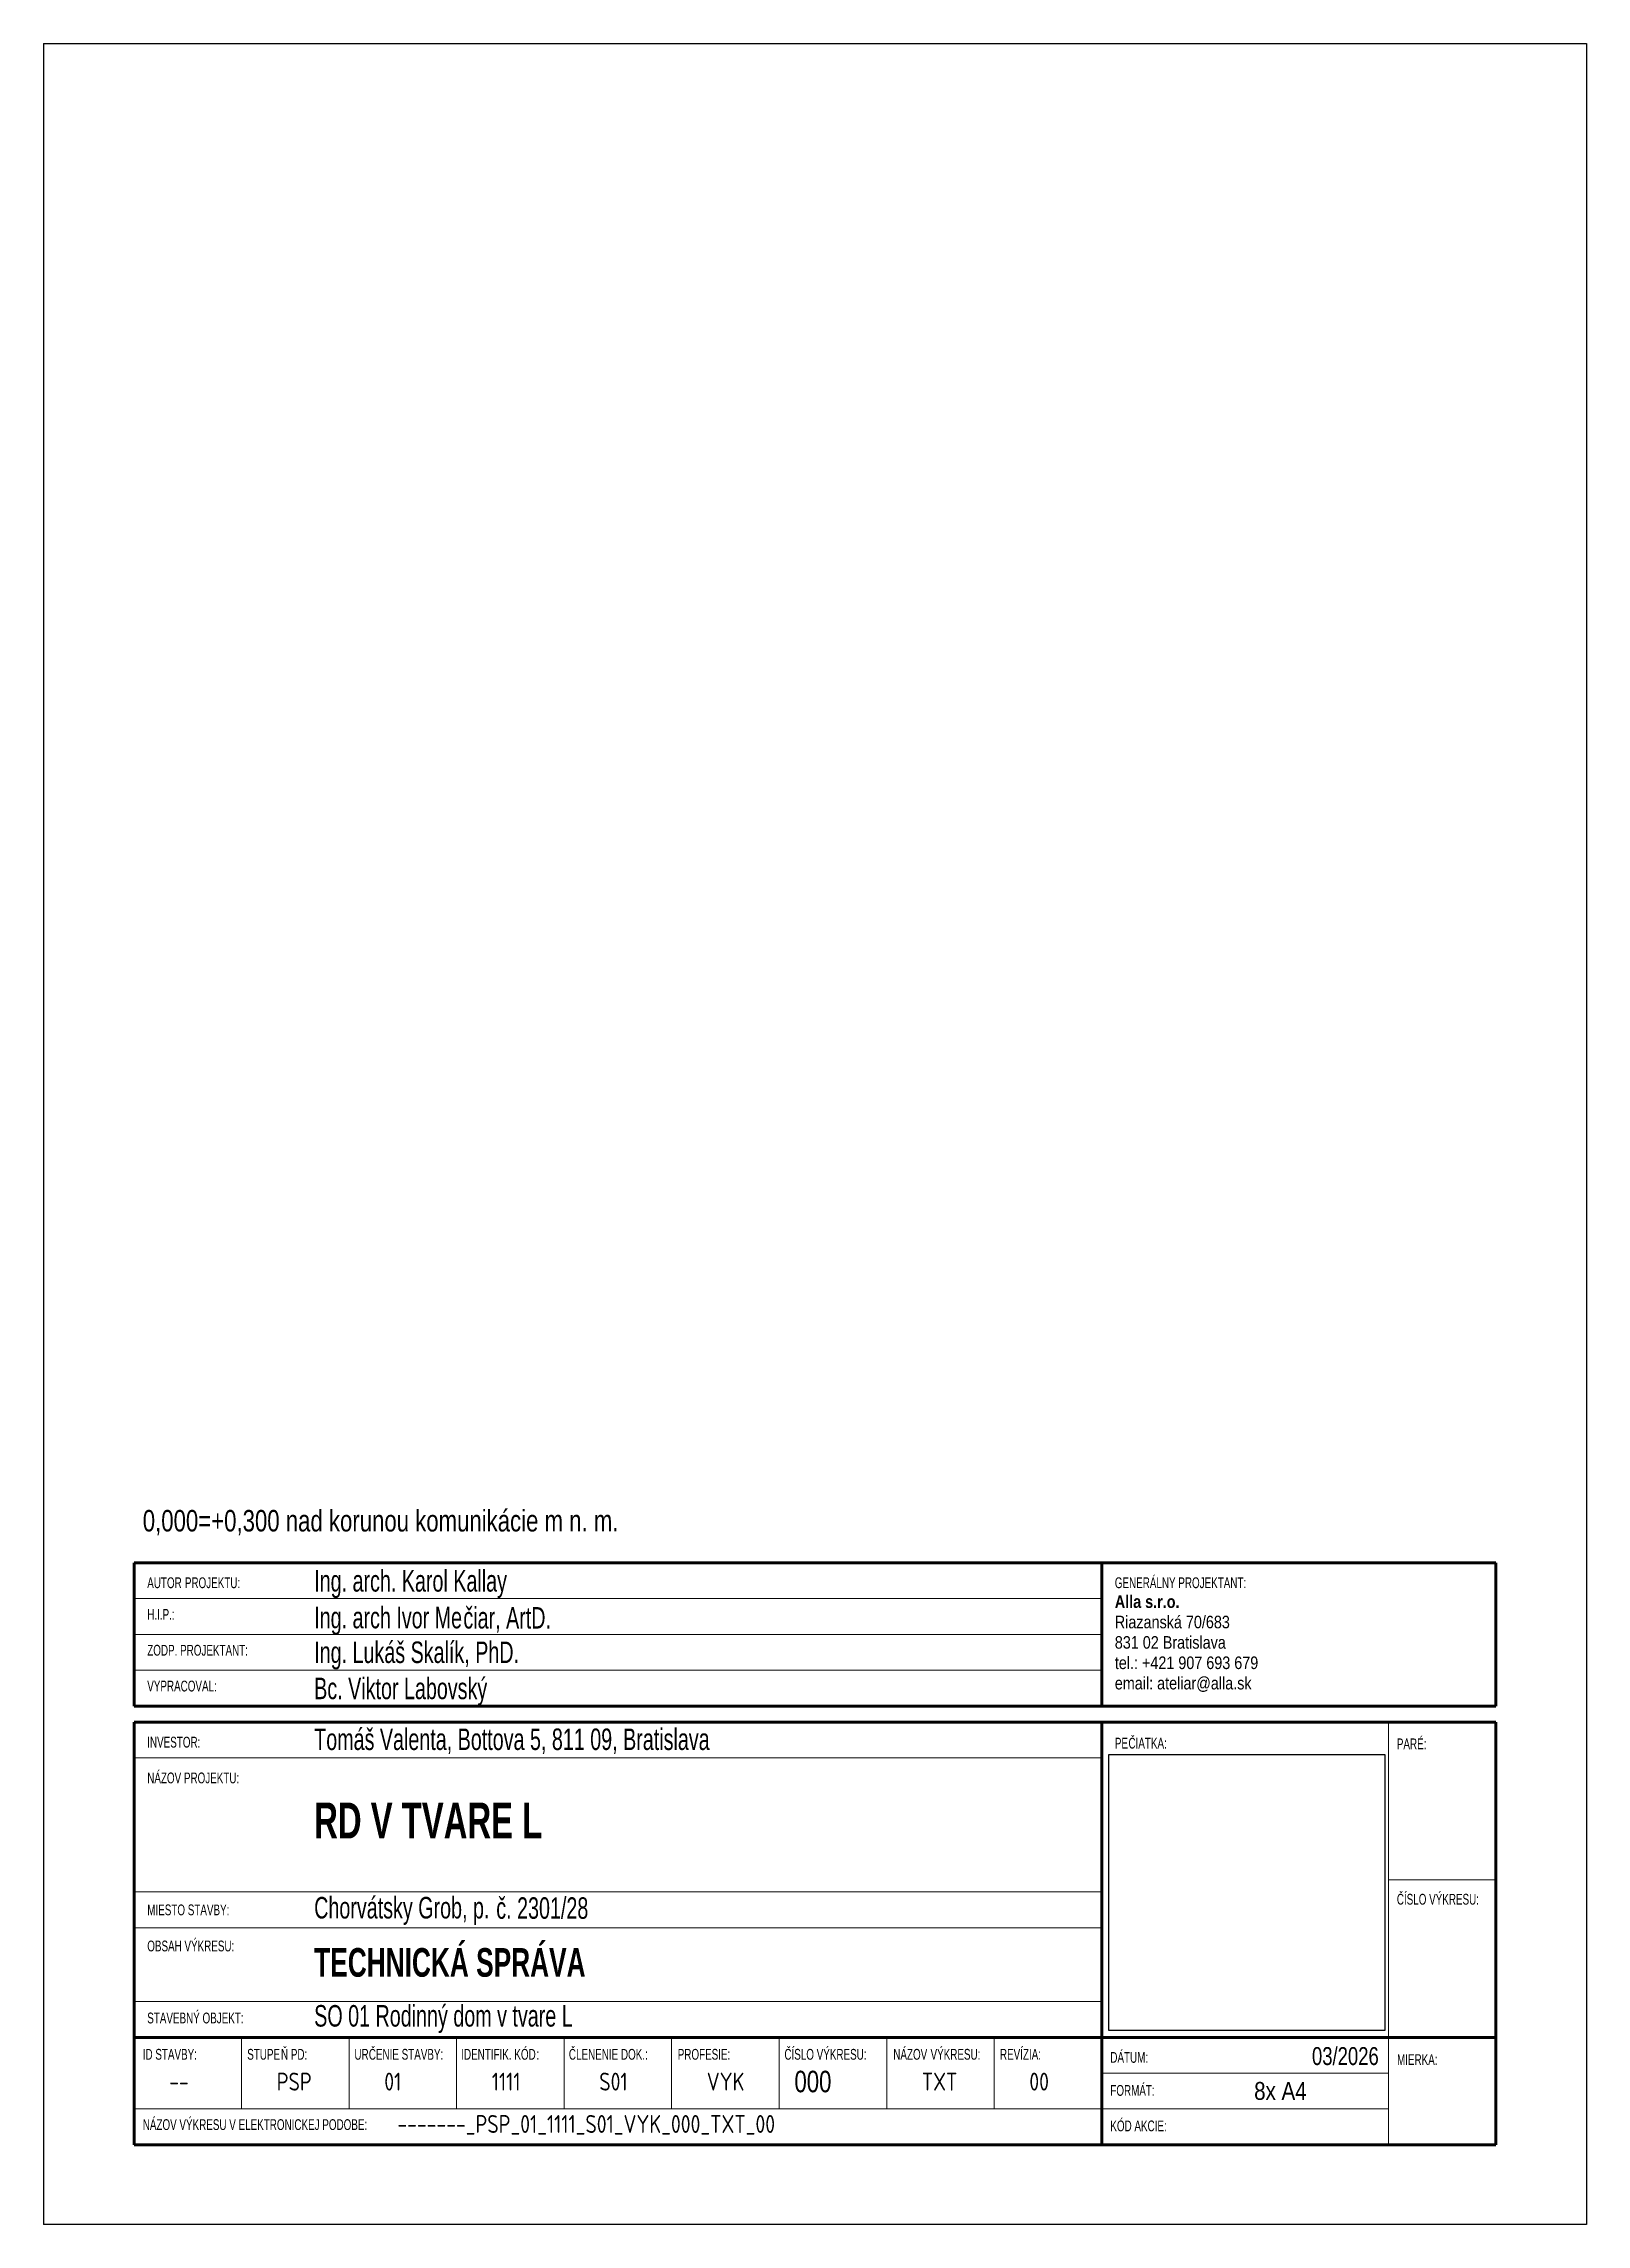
# Model space of a CAD drawing. Header units: millimetres. Extents: x -9498 to 115159, y -2045 to 31741.
# Drawn here: x 79120 to 89620, y -2045 to 12805 of the extents above; entities that cross this region are included whole.
import ezdxf

# ---------------------------------------------------------------- set-up
doc = ezdxf.new("R2010")
doc.units = ezdxf.units.MM
for name, color, linetype, lineweight in [('_Wide Lines_', 7, 'Continuous', 70), ('Text Notes', 7, 'Continuous', 9), ('Title Blocks', 7, 'Continuous', 9)]:
    doc.layers.add(name, color=color, linetype=linetype, lineweight=lineweight)
doc.layers.add('vyk-vratka-ZARIADENIE', color=7, linetype='Continuous')
doc.styles.add('Arial Narrow', font='', dxfattribs={"width": 0.8, "height": 1.5})
doc.styles.add('Arial Narrow_1', font='', dxfattribs={"height": 1.75})
doc.styles.add('Arial Narrow_2', font='', dxfattribs={"height": 2.5})
doc.styles.add('Arial Narrow_4', font='', dxfattribs={"width": 0.8, "height": 3})
doc.styles.add('Arial Narrow_5', font='', dxfattribs={"width": 0.9, "height": 3})
doc.styles.add('Arial Narrow_6', font='', dxfattribs={"width": 0.9, "height": 2.5})
doc.styles.add('Arial Narrow_B', font='', dxfattribs={"height": 1.75})
doc.styles.add('Arial Narrow_B_1', font='', dxfattribs={"width": 0.8, "height": 5})
doc.styles.add('Arial Narrow_B_2', font='', dxfattribs={"width": 0.8, "height": 4})
doc.styles.add('ISOCPEUR_10', font='isocpeur.ttf', dxfattribs={"width": 0.8, "height": 2.5})
doc.styles.get('Arial Narrow').set_extended_font_data('Arial Narrow')
doc.styles.get('Arial Narrow_1').set_extended_font_data('Arial Narrow')
doc.styles.get('Arial Narrow_2').set_extended_font_data('Arial Narrow')
doc.styles.get('Arial Narrow_4').set_extended_font_data('Arial Narrow')
doc.styles.get('Arial Narrow_5').set_extended_font_data('Arial Narrow')
doc.styles.get('Arial Narrow_6').set_extended_font_data('Arial Narrow')
doc.styles.get('Arial Narrow_B').set_extended_font_data('Arial Narrow', bold=True)
doc.styles.get('Arial Narrow_B_1').set_extended_font_data('Arial Narrow', bold=True)
doc.styles.get('Arial Narrow_B_2').set_extended_font_data('Arial Narrow', bold=True)
picture_1 = doc.add_image_def('image1.png', size_in_pixel=(332, 332))

msp = doc.modelspace()

# ---------------------------------------------------------------- texts
at = {"layer": 'Text Notes', "attachment_point": 1, "style": 'ISOCPEUR_10'}
for s, insert, char_height, width in [('PSP', (80706.4, -1011.742), 121.9526, 281.57155), ('01', (81438.115, -1011.742), 121.9526, 143.91435), ('1111', (82169.831, -1011.742), 121.9526, 237.77153), ('S01', (82901.547, -1011.742), 121.9526, 237.77153), ('VYK', (83633.263, -1011.742), 121.9526, 294.08585), ('TXT', (85096.694, -1011.742), 121.9526, 237.77153), ('00', (85828.41, -1011.742), 121.9526, 168.94293), ('--', (79974.684, -1011.742), 121.9526, 168.94293), ('-------_PSP_01_1111_S01_VYK_000_TXT_00', (81527.612, -1300.142), 121.95263, 3213.04429)]:
    msp.add_mtext(s, dxfattribs=dict(at, insert=insert, char_height=char_height, width=width))
at = {"layer": 'Title Blocks', "attachment_point": 1}
for s, insert, char_height, width, style in [('0,000=+0,300 nad korunou komunikácie m n. m.', (79794.402, 2819.963), 146.34316, 3966.63927, 'Arial Narrow_5'), ('Ing. arch. Karol Kallay', (80961.158, 2410.522), 146.34316, 1608.08643, 'Arial Narrow_4'), ('GENERÁLNY PROJEKTANT:', (86410.332, 2361.088), 73.17158, 1104.38621, 'Arial Narrow'), ('AUTOR', (79824.89, 2361.088), 73.1716, 287.8287, 'Arial Narrow'), (' PROJEKTU:', (80062.373, 2361.088), 73.1716, 484.92879, 'Arial Narrow'), ('Alla s.r.o.', (86410.332, 2238.424), 85.36684, 527.94666, 'Arial Narrow_B'), ('H.I.P.:', (79824.89, 2145.385), 73.1716, 225.25724, 'Arial Narrow'), ('Ing. arch Ivor Me', (80961.158, 2160.52), 146.34316, 1232.65769, 'Arial Narrow_4'), ('čiar, ArtD.', (81976.616, 2158.933), 146.34316, 732.08604, 'Arial Narrow_4'), ('Riazanská 70/683', (86410.332, 2099.678), 85.36684, 950.30399, 'Arial Narrow_1'), ('Ing. Lukáš Skalík, PhD.', (80961.158, 1924.236), 146.34316, 1848.19104, 'Arial Narrow_4'), ('831 02 Bratislava', (86410.332, 1960.931), 85.36684, 915.10755, 'Arial Narrow_1'), ('ZODP. PROJEKTANT:', (79824.89, 1901.479), 73.17158, 841.58609, 'Arial Narrow'), ('tel.: +421 907 693 679', (86410.332, 1822.185), 85.36684, 1181.03624, 'Arial Narrow_1'), ('VYPRACOVAL:', (79824.89, 1657.574), 73.17158, 588.17169, 'Arial Narrow'), ('Bc. Viktor Labovský', (80961.158, 1678.046), 146.34316, 1357.8006, 'Arial Narrow_4'), ('email: ateliar@alla.sk', (86410.332, 1683.438), 85.36684, 1130.19693, 'Arial Narrow_1'), ('Tomáš Valenta, Bottova 5, 811 09, Bratislava', (80961.158, 1331.943), 146.34316, 3300.64433, 'Arial Narrow_4'), ('INVESTOR:', (79824.89, 1275.649), 73.1716, 444.25734, 'Arial Narrow'), ('PE', (86410.332, 1268.789), 73.1716, 112.62862, 'Arial Narrow'), ('ČIATKA:', (86503.26, 1268.789), 73.1716, 322.243, 'Arial Narrow'), ('PARÉ:', (88329.81, 1263.915), 73.1716, 250.28583, 'Arial Narrow'), ('NÁZOV PROJEKTU:', (79824.89, 1031.934), 73.17158, 769.62891, 'Arial Narrow'), ('RD V TVARE L', (80961.158, 827.465), 243.90526, 1905.30085, 'Arial Narrow_B_1'), ('Chorvátsky Grob, p.', (80961.158, 184.826), 146.34316, 1457.91494, 'Arial Narrow_4'), ('č. 2301/28', (82200.438, 182.455), 146.3432, 766.50034, 'Arial Narrow_4'), ('ČÍSLO VÝKRESU:', (88329.81, 205.976), 73.17158, 691.41459, 'Arial Narrow'), ('MIESTO STAVBY:', (79824.89, 133.486), 73.17158, 691.41459, 'Arial Narrow'), ('OBSAH VÝKRESU:', (79824.89, -112.442), 73.17158, 735.21461, 'Arial Narrow'), ('\\pxt17;TECHNICKÁ SPRÁVA', (80961.158, -163.365), 195.12421, 4200.43691, 'Arial Narrow_B_2'), ('STAVEBNÝ OBJEKT:', (79824.89, -602.803), 73.17158, 813.42893, 'Arial Narrow'), ('SO 01 Rodinný dom v tvare L', (80961.158, -551.463), 146.34316, 2155.58667, 'Arial Narrow_4'), ('ID STAVBY:', (79794.402, -850.138), 73.1716, 456.77163, 'Arial Narrow'), ('STUPE', (80505.361, -850.138), 73.1716, 278.44298, 'Arial Narrow'), ('Ň PD:', (80735.1, -850.138), 73.1716, 219.0001, 'Arial Narrow'), ('UR', (81234.919, -850.138), 73.1716, 118.88577, 'Arial Narrow'), ('ČENIE STAVBY:', (81333.009, -850.138), 73.17158, 628.84314, 'Arial Narrow'), ('IDENTIFIK. KÓD', (81962.118, -850.138), 73.17158, 619.45742, 'Arial Narrow'), ('\\fArial Narrow|b0|i0|c238|p34|;\\W.8;:', (82473.222, -850.138), 73.17158, 21.90001, 'Arial Narrow'), ('\\fArial Narrow|b0|i0|c238|p34|;\\W.8;Č', (82694.387, -850.138), 73.17158, 59.44288, 'Arial Narrow'), ('LENENIE DOK.:', (82743.432, -850.138), 73.17158, 600.68598, 'Arial Narrow'), ('PROFESIE:', (83435.554, -850.138), 73.1716, 441.12877, 'Arial Narrow'), ('ČÍSLO VÝKRESU:', (84161.477, -850.138), 73.17158, 691.41459, 'Arial Narrow'), ('NÁZOV', (84902.644, -850.138), 73.1716, 284.70013, 'Arial Narrow'), (' VÝKRESU:', (85137.545, -850.138), 73.1716, 444.25734, 'Arial Narrow'), ('REVÍZIA:', (85628.567, -850.138), 73.1716, 344.14301, 'Arial Narrow'), ('DÁTUM:', (86379.844, -871.019), 73.1716, 315.98586, 'Arial Narrow'), ('03/2026', (87752.201, -837.691), 121.9526, 549.06453, 'Arial Narrow_6'), ('MIERKA:', (88331.086, -886.263), 73.1716, 341.01444, 'Arial Narrow'), ('000', (84229.818, -998.686), 146.3432, 204.13938, 'Arial Narrow_5'), ('FORMÁT:', (86379.844, -1095.869), 73.1716, 369.17159, 'Arial Narrow'), ('8x A4', (87358.654, -1075.215), 121.9526, 1024.6076, 'Arial Narrow_2'), ('NÁZOV VÝKRESU V ELEKTRONICKEJ PODOBE:', (79794.402, -1328.802), 73.17158, 1886.52941, 'Arial Narrow'), ('KÓD AKCIE:', (86379.844, -1337.487), 73.1716, 472.4145, 'Arial Narrow')]:
    msp.add_mtext(s, dxfattribs=dict(at, insert=insert, char_height=char_height, width=width, style=style))

# ---------------------------------------------------------------- linework, layer by layer
at = {"layer": '_Wide Lines_'}
for p, q in [((79735.515, 2460.69), (89003.915, 2460.69)), ((79735.515, 2460.69), (79735.515, 1485.069)), ((86320.957, 2460.69), (86320.957, 1485.069)), ((89003.915, 2460.69), (89003.915, 1485.069)), ((89003.915, 1485.069), (79735.515, 1485.069)), ((79735.515, -1502.832), (79735.515, 1375.25)), ((86320.957, 1375.25), (79735.515, 1375.25)), ((86320.957, 1375.25), (86320.957, -771.116)), ((89003.915, 1375.25), (86320.957, 1375.25)), ((89003.915, 1375.25), (89003.915, -1502.832)), ((79735.515, -771.116), (86320.957, -771.116)), ((86320.957, -771.116), (86320.957, -1502.832)), ((89003.915, -771.116), (86320.957, -771.116)), ((89003.915, -1502.832), (79735.515, -1502.832))]:
    msp.add_line(p, q, dxfattribs=at)
at = {"layer": 'Title Blocks'}
for p, q in [((86320.957, 1485.069), (86320.957, 2460.69)), ((86320.957, 2216.785), (79735.515, 2216.785)), ((86320.957, 1972.879), (79735.515, 1972.879)), ((86320.957, 1728.974), (79735.515, 1728.974)), ((88272.199, -1502.832), (88272.199, 1375.25)), ((86320.957, 1131.345), (79735.515, 1131.345)), ((86320.957, 399.629), (86320.957, -771.116)), ((88272.199, 302.067), (89003.915, 302.067)), ((86320.957, 219.577), (79735.515, 219.577)), ((86320.957, -24.328), (79735.515, -24.328)), ((86320.957, -527.211), (79735.515, -527.211)), ((80467.231, -771.116), (80467.231, -1258.927)), ((81198.947, -771.116), (81198.947, -1258.927)), ((81930.662, -771.116), (81930.662, -1258.927)), ((82662.378, -771.116), (82662.378, -1258.927)), ((83394.094, -771.116), (83394.094, -1258.927)), ((84125.81, -771.116), (84125.81, -1258.927)), ((84857.526, -771.116), (84857.526, -1258.927)), ((85589.241, -771.116), (85589.241, -1258.927)), ((86320.957, -771.116), (86320.957, -1502.832)), ((89003.915, -771.116), (86320.957, -771.116)), ((88272.199, -1015.021), (86320.957, -1015.021)), ((88272.199, -1258.927), (79735.515, -1258.927))]:
    msp.add_line(p, q, dxfattribs=at)
at = {"layer": 'vyk-vratka-ZARIADENIE'}
for p, q in [((79119.715, 12805.231), (89619.715, 12805.231)), ((79119.715, 12805.231), (79119.715, -2044.769)), ((89619.715, 12805.231), (89619.715, -2044.769)), ((89619.715, -2044.769), (79119.715, -2044.769))]:
    msp.add_line(p, q, dxfattribs=at)

msp.set_redraw_order([(e.dxf.handle, doc.entitydb.next_handle()) for e in msp.query("TEXT MTEXT ATTDEF DIMENSION ARC_DIMENSION")])  # texts and dimensions are drawn at this point

# ---------------------------------------------------------------- pictures from other files: only their frames are drawn
at = {"layer": 'vyk-vratka-ZARIADENIE'}
image = msp.add_image(picture_1, insert=(86369.746, -724.618), size_in_units=(1878.865, 1878.865), dxfattribs=at)
image.dxf.flags = 7

doc.saveas('drawing.dxf')
